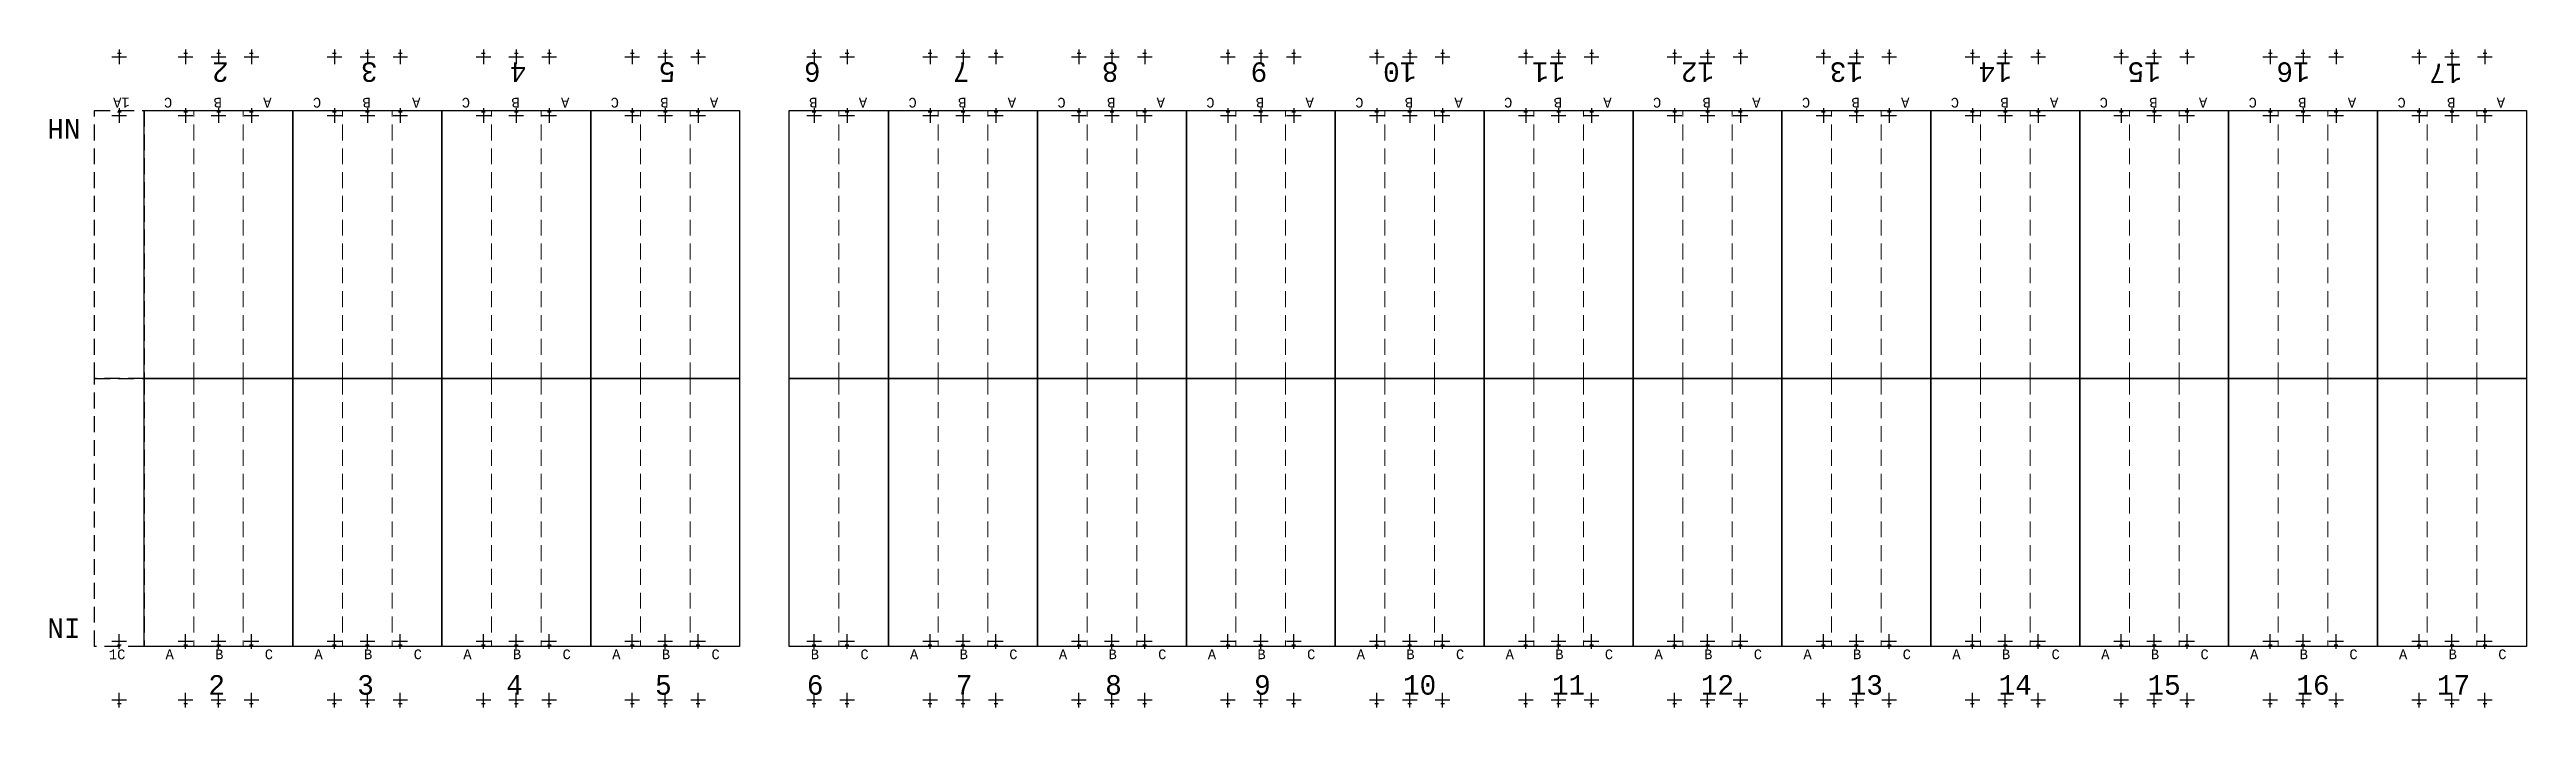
# Model space of a CAD drawing. Header units: millimetres. Extents: x 308165 to 657535, y 5096 to 173229.
# Drawn here: x 370009 to 420712, y 102644 to 116116 of the extents above; entities that cross this region are included whole.
import ezdxf

# ---------------------------------------------------------------- set-up
doc = ezdxf.new("R2010")
doc.units = ezdxf.units.MM
doc.linetypes.add('DASHED', pattern=[0.75, 0.5, -0.25])
doc.layers.add('Bin location transponder', color=250, linetype='Continuous')
doc.layers.add('WF_numbers', color=6, linetype='Continuous')
for name, color, linetype, lineweight in [('WF buffer', 1, 'DASHED', 30), ('WF transponder', 3, 'Continuous', 30), ('WF_bay', 5, 'Continuous', 30), ('WF_sketch_stock_areas', 30, 'Continuous', 30)]:
    doc.layers.add(name, color=color, linetype=linetype, lineweight=lineweight)
doc.styles.add('WF_txt', font='consola.ttf')

msp = doc.modelspace()

# ---------------------------------------------------------------- texts
at = {"layer": 'WF_numbers', "linetype": 'DASHED', "attachment_point": 1, "style": 'WF_txt'}
for s, insert, char_height, rotation in [('2', (373676, 115454, -162219), 400, 180), ('3', (376724, 115454, -162219), 400, 180), ('4', (379772, 115454, -162219), 400, 180), ('5', (382820, 115454, -162219), 400, 180), ('6', (385793, 115454, -162219), 400, 180), ('7', (388841, 115454, -162219), 400, 180), ('8', (391889, 115454, -162219), 400, 180), ('9', (394937, 115454, -162219), 400, 180), ('10', (397985, 115454, -162219), 400, 180), ('11', (401033, 115454, -162219), 400, 180), ('12', (404081, 115454, -162219), 400, 180), ('13', (407129, 115454, -162219), 400, 180), ('14', (410177, 115454, -162219), 400, 180), ('15', (413225, 115454, -162219), 400, 180), ('16', (416273, 115454, -162219), 400, 180), ('17', (419396, 115430, -162219), 400, 180), ('1A', (371650, 114929, -162943), 200, 180), ('B', (385729, 114929, -162943), 200, 180), ('A', (386745, 114929, -162943), 200, 180), ('NH', (370642, 114294, -324439), 400, 180), ('1C', (371223, 103831, -162943), 200, 0), ('B', (385592, 103831, -162943), 200, 0), ('C', (386608, 103831, -162943), 200, 0)]:
    msp.add_mtext_dynamic_manual_height_columns(s, width=423.53, gutter_width=2118, heights=[0], dxfattribs=dict(at, insert=insert, char_height=char_height, rotation=rotation))
at = {"layer": 'WF_numbers', "linetype": 'DASHED', "char_height": 400, "style": 'WF_txt'}
for s, insert, attachment_point in [('NI', (370642, 104466, -324439), 3), ('2', (373261, 103306, -162219), 1), ('3', (376309, 103306, -162219), 1), ('4', (379357, 103306, -162219), 1), ('5', (382405, 103306, -162219), 1), ('6', (385512, 103306, -162219), 1), ('7', (388560, 103306, -162219), 1), ('8', (391620, 103306, -162219), 1), ('9', (394668, 103306, -162219), 1), ('10', (397716, 103306, -162219), 1), ('11', (400764, 103306, -162219), 1), ('12', (403812, 103306, -162219), 1), ('13', (406860, 103306, -162219), 1), ('14', (409908, 103306, -162219), 1), ('15', (412956, 103306, -162219), 1), ('16', (416004, 103306, -162219), 1), ('17', (418881, 103306, -162219), 1)]:
    msp.add_mtext_dynamic_manual_height_columns(s, width=423.53, gutter_width=2118, heights=[0], dxfattribs=dict(at, insert=insert, attachment_point=attachment_point))

# ---------------------------------------------------------------- blocks, each defined once
blk = doc.blocks.new('Bin location transponder')
at = {"layer": 'Bin location transponder', "color": 3, "lineweight": 30}
for p, q in [((-600, 0), (600, 0)), ((-150, 300), (150, 300)), ((0, 600), (0, -600))]:
    blk.add_line(p, q, dxfattribs=at)
blk = doc.blocks.new('WF 10x18ft bay')
at = {"layer": 'WF_bay', "linetype": 'DASHED', "lineweight": 5, "ltscale": 650}
for p, q in [((1016, 5486), (1016, 0)), ((2032, 5486), (2032, 0))]:
    blk.add_line(p, q, dxfattribs=at)
at = {"layer": 'WF_bay'}
blk.add_lwpolyline([(0, 5486), (3048, 5486), (3048, 0), (0, 0)], close=True, dxfattribs=at)
at = {"layer": 'WF transponder', "xscale": 0.25, "yscale": 0.25, "zscale": 0.25, "rotation": 180.0000000062352}
for p in [(850, 100), (1524, 100), (2198, 100), (850, -1100), (1524, -1100), (2198, -1100)]:
    blk.add_blockref('Bin location transponder', p, dxfattribs=at)
at = {"layer": 'WF_numbers', "linetype": 'DASHED', "char_height": 200, "attachment_point": 1, "rotation": 0, "style": 'WF_txt'}
for s, insert in [('A', (439, -62, -723)), ('B', (1455, -62, -723)), ('C', (2471, -62, -723))]:
    blk.add_mtext_dynamic_manual_height_columns(s, width=423.53, gutter_width=2118, heights=[0], dxfattribs=dict(at, insert=insert))
blk = doc.blocks.new('WF 40x216in buffer')
at = {"layer": 'WF buffer', "ltscale": 650}
blk.add_lwpolyline([(0, 5486), (1016, 5486), (1016, 0), (0, 0)], close=True, dxfattribs=at)
at = {"layer": 'WF transponder', "xscale": 0.25, "yscale": 0.25, "zscale": 0.25, "rotation": 180.0000000062352}
for p in [(508, 100), (508, -1100)]:
    blk.add_blockref('Bin location transponder', p, dxfattribs=at)

# ---------------------------------------------------------------- linework, layer by layer
at = {"layer": 'WF_bay', "linetype": 'DASHED', "lineweight": 5, "ltscale": 650}
for q in [(386168, 114866, -162219), (386168, 103894, -162219)]:
    msp.add_line((386168, 109380, -162219), q, dxfattribs=at)
at = {"layer": 'WF_bay', "elevation": -162219}
for points in [[(387184, 109380), (385152, 109380), (385152, 114866), (387184, 114866)], [(385152, 109380), (387184, 109380), (387184, 103894), (385152, 103894)]]:
    msp.add_lwpolyline(points, close=True, dxfattribs=at)

# ---------------------------------------------------------------- block references
at = {"layer": 'WF transponder', "xscale": 0.25, "yscale": 0.25, "zscale": 0.25}
for p in [(385660, 115966, -162219), (386334, 115966, -162219), (385660, 114766, -162219), (386334, 114766, -162219)]:
    msp.add_blockref('Bin location transponder', p, dxfattribs=at)
at = {"layer": 'WF transponder', "xscale": 0.25, "yscale": 0.25, "zscale": 0.25, "rotation": 180.0000000062352}
for p in [(385660, 103994, -162219), (386334, 103994, -162219), (385660, 102794, -162219), (386334, 102794, -162219)]:
    msp.add_blockref('Bin location transponder', p, dxfattribs=at)
at = {"layer": 'WF_sketch_stock_areas'}
for name, p, rotation in [('WF 40x216in buffer', (371944, 114866, -162219), 179.9999999998754), ('WF 10x18ft bay', (374992, 114866, -162219), 179.9999999999069), ('WF 10x18ft bay', (378040, 114866, -162219), 179.9999999999069), ('WF 10x18ft bay', (381088, 114866, -162219), 179.9999999999069), ('WF 10x18ft bay', (384136, 114866, -162219), 179.9999999999069), ('WF 10x18ft bay', (390232, 114866, -162219), 179.9999999999069), ('WF 10x18ft bay', (393280, 114866, -162219), 179.9999999999069), ('WF 10x18ft bay', (396328, 114866, -162219), 179.9999999999069), ('WF 10x18ft bay', (399376, 114866, -162219), 179.9999999999069), ('WF 10x18ft bay', (402424, 114866, -162219), 179.9999999999069), ('WF 10x18ft bay', (405472, 114866, -162219), 179.9999999999069), ('WF 10x18ft bay', (408520, 114866, -162219), 179.9999999999069), ('WF 10x18ft bay', (411568, 114866, -162219), 179.9999999999069), ('WF 10x18ft bay', (414616, 114866, -162219), 179.9999999999069), ('WF 10x18ft bay', (417664, 114866, -162219), 179.9999999999069), ('WF 10x18ft bay', (420712, 114866, -162219), 179.9999999999069)]:
    msp.add_blockref(name, p, dxfattribs=dict(at, rotation=rotation))
for name, p in [('WF 40x216in buffer', (370928, 103894, -162219)), ('WF 10x18ft bay', (371944, 103894, -162219)), ('WF 10x18ft bay', (374992, 103894, -162219)), ('WF 10x18ft bay', (378040, 103894, -162219)), ('WF 10x18ft bay', (381088, 103894, -162219)), ('WF 10x18ft bay', (387184, 103894, -162219)), ('WF 10x18ft bay', (390232, 103894, -162219)), ('WF 10x18ft bay', (393280, 103894, -162219)), ('WF 10x18ft bay', (396328, 103894, -162219)), ('WF 10x18ft bay', (399376, 103894, -162219)), ('WF 10x18ft bay', (402424, 103894, -162219)), ('WF 10x18ft bay', (405472, 103894, -162219)), ('WF 10x18ft bay', (408520, 103894, -162219)), ('WF 10x18ft bay', (411568, 103894, -162219)), ('WF 10x18ft bay', (414616, 103894, -162219)), ('WF 10x18ft bay', (417664, 103894, -162219))]:
    msp.add_blockref(name, p, dxfattribs=at)

msp.set_redraw_order([(e.dxf.handle, doc.entitydb.next_handle()) for e in msp.query("TEXT MTEXT ATTDEF DIMENSION ARC_DIMENSION")])  # texts and dimensions are drawn at this point

doc.saveas('drawing.dxf')
